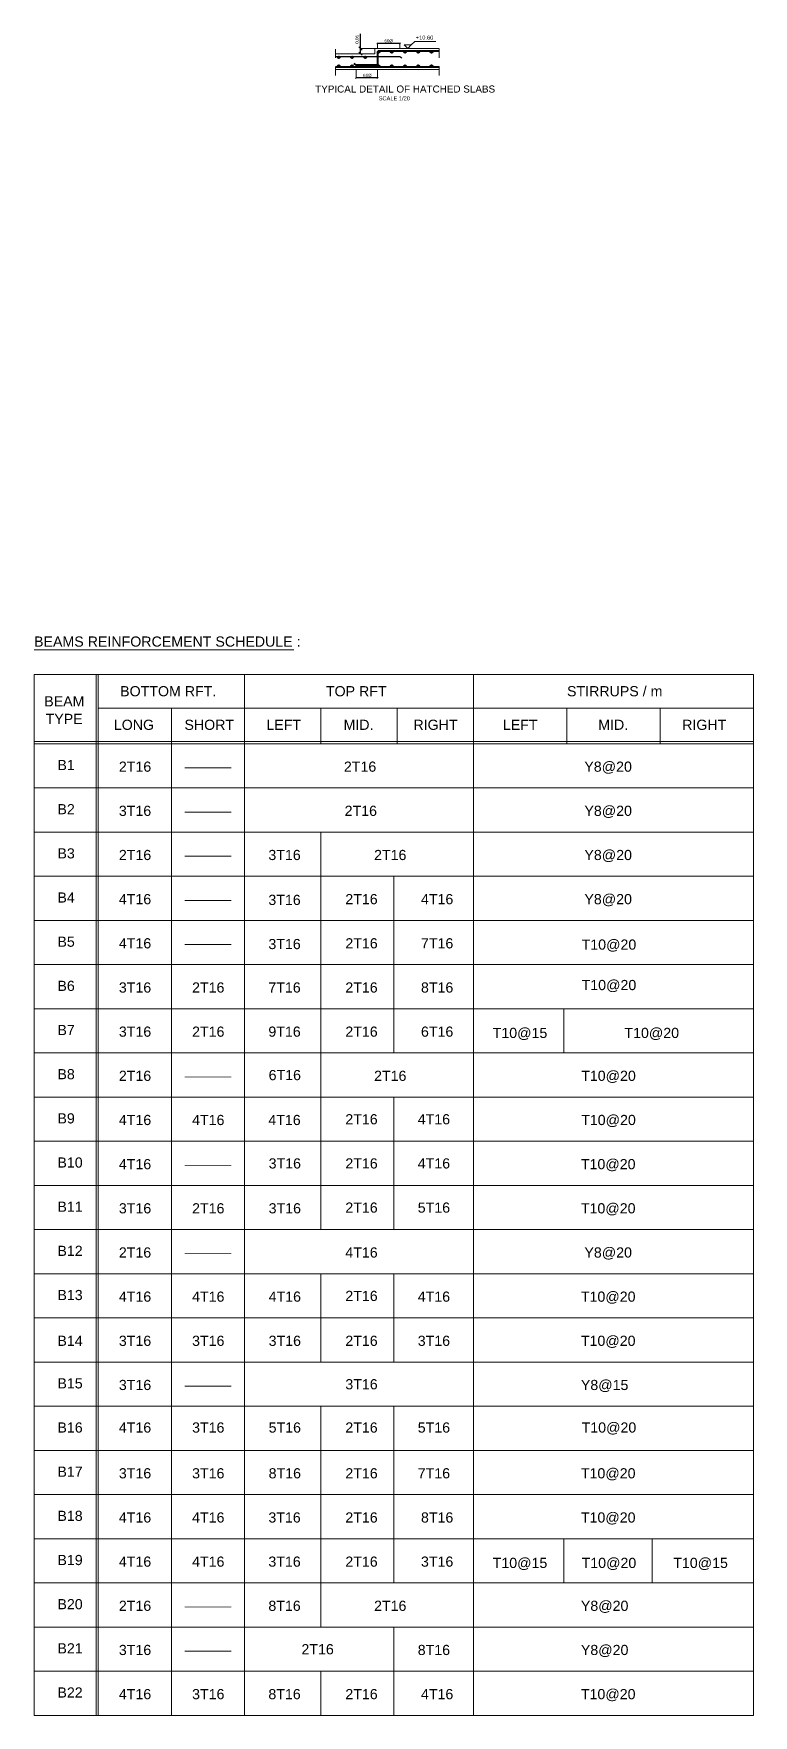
# Model space of a CAD drawing. Header units: inches. Extents: x -11.3 to 41.3, y -1.9 to 32.
# Drawn here: x 33.14 to 41.28, y 7.57 to 26.6 of the extents above; entities that cross this region are included whole.
import ezdxf

# ---------------------------------------------------------------- set-up
doc = ezdxf.new("R2010")
doc.units = ezdxf.units.IN
doc.header["$MEASUREMENT"] = 0
doc.linetypes.add('3RD FLOOR$0$DASHDOT2', pattern=[0.5, 0.25, -0.125, 0, -0.125])
for name, color, linetype, lineweight in [('3RD FLOOR$0$S-ANNO-DIMS', 4, 'Continuous', 0), ('3RD FLOOR$0$S-ANNO-DIMS @ 20', 4, 'Continuous', 0), ('3RD FLOOR$0$S-CONC-SCHD', 138, 'Continuous', 13), ('3RD FLOOR$0$S-CONC-SECT', 10, 'Continuous', 13), ('3RD FLOOR$0$S-MAIN-REIN', 50, 'Continuous', 40), ('3RD FLOOR$0$S-SLAB-EDGE', 2, 'Continuous', 30)]:
    doc.layers.add(name, color=color, linetype=linetype, lineweight=lineweight)
doc.styles.add('3RD FLOOR$0$DMA-T-S', font='sanss___.ttf', dxfattribs={"height": 0.0023})
doc.styles.add('3RD FLOOR$0$DMA-TXT-DIM', font='sanss___.ttf', dxfattribs={"height": 0.0018})
doc.styles.add('3RD FLOOR$0$Standard', font='arial.ttf')
doc.dimstyles.new('3RD FLOOR$0$DMA-DIM', dxfattribs={"dimtxt": 0.0018, "dimasz": 0.0018, "dimexe": 0, "dimexo": 0, "dimgap": 0.001, "dimtad": 1, "dimdec": 3, "dimlfac": -1, "dimrnd": 0.001, "dimzin": 1, "dimdsep": 46, "dimtxsty": '3RD FLOOR$0$DMA-TXT-DIM', "dimblk": '3RD FLOOR$0$_Oblique', "dimcen": 0.003, "dimclrd": 256, "dimclre": 256, "dimclrt": 2, "dimadec": 3, "dimazin": 0, "dimtfac": 1, "dimtdec": 3, "dimtofl": 0, "dimtmove": 0, "dimatfit": 3, "dimfxl": 0.05, "dimtolj": 1, "dimtzin": 0, "dimlwe": -1, "dimarcsym": 0})

msp = doc.modelspace()

# ---------------------------------------------------------------- texts
at = {"layer": '3RD FLOOR$0$S-ANNO-DIMS', "style": '3RD FLOOR$0$DMA-T-S'}
for s, height, p in [('SCALE 1/20', 0.046, (37.0422, 25.849)), ('2T16', 0.115, (34.1006, 18.2484)), ('2T16', 0.115, (36.6483, 18.2484)), ('Y8@20', 0.115, (39.3701, 18.2484)), ('3T16', 0.115, (34.1006, 17.7484)), ('2T16', 0.115, (36.6564, 17.7484)), ('Y8@20', 0.115, (39.3709, 17.7484)), ('2T16', 0.115, (34.1006, 17.2484)), ('3T16', 0.115, (35.7932, 17.2484)), ('2T16', 0.115, (36.9898, 17.2484)), ('Y8@20', 0.115, (39.3709, 17.2484)), ('4T16', 0.115, (34.1006, 16.7484)), ('3T16', 0.115, (35.7932, 16.7401)), ('2T16', 0.115, (36.6643, 16.7484)), ('4T16', 0.115, (37.5205, 16.7484)), ('Y8@20', 0.115, (39.3709, 16.7484)), ('4T16', 0.115, (34.1006, 16.2484)), ('3T16', 0.115, (35.7932, 16.2401)), ('2T16', 0.115, (36.6643, 16.2484)), ('7T16', 0.115, (37.5205, 16.2484)), ('T10@20', 0.115, (39.3393, 16.234)), ('3T16', 0.115, (34.1006, 15.7484)), ('2T16', 0.115, (34.9296, 15.7484)), ('7T16', 0.115, (35.7932, 15.7484)), ('2T16', 0.115, (36.6643, 15.7484)), ('8T16', 0.115, (37.5205, 15.7484)), ('T10@20', 0.115, (39.3393, 15.7763)), ('3T16', 0.115, (34.1006, 15.2484)), ('2T16', 0.115, (34.9296, 15.2484)), ('9T16', 0.115, (35.7932, 15.2484)), ('2T16', 0.115, (36.6643, 15.2484)), ('6T16', 0.115, (37.5205, 15.2484)), ('T10@15', 0.115, (38.3324, 15.234)), ('T10@20', 0.115, (39.8239, 15.234)), ('2T16', 0.115, (34.1006, 14.7484)), ('6T16', 0.115, (35.796, 14.7566)), ('2T16', 0.115, (36.9898, 14.7484)), ('T10@20', 0.115, (39.3343, 14.7484)), ('4T16', 0.115, (34.1006, 14.2484)), ('4T16', 0.115, (34.9296, 14.2484)), ('4T16', 0.115, (35.7928, 14.2484)), ('2T16', 0.115, (36.6643, 14.2566)), ('4T16', 0.115, (37.4841, 14.2566)), ('T10@20', 0.115, (39.3343, 14.2484)), ('4T16', 0.115, (34.1006, 13.7484)), ('3T16', 0.115, (35.796, 13.7566)), ('2T16', 0.115, (36.6643, 13.7566)), ('4T16', 0.115, (37.4841, 13.7566)), ('T10@20', 0.115, (39.3309, 13.7484)), ('3T16', 0.115, (34.1006, 13.2484)), ('2T16', 0.115, (34.9296, 13.2484)), ('3T16', 0.115, (35.796, 13.2484)), ('2T16', 0.115, (36.6643, 13.2566)), ('5T16', 0.115, (37.4841, 13.2566)), ('T10@20', 0.115, (39.3309, 13.2484)), ('2T16', 0.115, (34.1006, 12.7484)), ('4T16', 0.115, (36.6643, 12.7484)), ('Y8@20', 0.115, (39.3709, 12.7484)), ('4T16', 0.115, (34.1006, 12.2484)), ('4T16', 0.115, (34.9296, 12.2484)), ('4T16', 0.115, (35.796, 12.2484)), ('2T16', 0.115, (36.6643, 12.2566)), ('4T16', 0.115, (37.4841, 12.2484)), ('T10@20', 0.115, (39.3309, 12.2484)), ('3T16', 0.115, (34.1006, 11.7484)), ('3T16', 0.115, (34.9296, 11.7484)), ('3T16', 0.115, (35.796, 11.7484)), ('2T16', 0.115, (36.6643, 11.7484)), ('3T16', 0.115, (37.4841, 11.7484)), ('T10@20', 0.115, (39.3309, 11.7484)), ('3T16', 0.115, (34.1006, 11.2484)), ('3T16', 0.115, (36.6643, 11.2566)), ('Y8@15', 0.115, (39.3309, 11.2484)), ('4T16', 0.115, (34.1006, 10.7668)), ('3T16', 0.115, (34.9296, 10.7668)), ('5T16', 0.115, (35.796, 10.7668)), ('2T16', 0.115, (36.6643, 10.7668)), ('5T16', 0.115, (37.4841, 10.7668)), ('T10@20', 0.115, (39.3393, 10.7668)), ('3T16', 0.115, (34.1006, 10.2484)), ('3T16', 0.115, (34.9296, 10.2484)), ('8T16', 0.115, (35.796, 10.2484)), ('2T16', 0.115, (36.6643, 10.2484)), ('7T16', 0.115, (37.4841, 10.2484)), ('T10@20', 0.115, (39.3309, 10.2484)), ('4T16', 0.115, (34.1006, 9.7484)), ('4T16', 0.115, (34.9296, 9.7484)), ('3T16', 0.115, (35.7932, 9.7484)), ('2T16', 0.115, (36.6643, 9.7484)), ('8T16', 0.115, (37.5205, 9.7484)), ('T10@20', 0.115, (39.3309, 9.7484)), ('4T16', 0.115, (34.1006, 9.2484)), ('4T16', 0.115, (34.9296, 9.2484)), ('3T16', 0.115, (35.7932, 9.2484)), ('2T16', 0.115, (36.6643, 9.2484)), ('3T16', 0.115, (37.5205, 9.2484)), ('T10@15', 0.115, (38.3324, 9.234)), ('T10@20', 0.115, (39.3393, 9.234)), ('T10@15', 0.115, (40.3765, 9.234)), ('2T16', 0.115, (34.1006, 8.7484)), ('8T16', 0.115, (35.7932, 8.7484)), ('2T16', 0.115, (36.9898, 8.7484)), ('Y8@20', 0.115, (39.3309, 8.7484)), ('3T16', 0.115, (34.1006, 8.2484)), ('2T16', 0.115, (36.1676, 8.2566)), ('8T16', 0.115, (37.4841, 8.2484)), ('Y8@20', 0.115, (39.3309, 8.2484)), ('4T16', 0.115, (34.1006, 7.7484)), ('3T16', 0.115, (34.9296, 7.7484)), ('8T16', 0.115, (35.7932, 7.7484)), ('2T16', 0.115, (36.6643, 7.7484)), ('4T16', 0.115, (37.5205, 7.7484)), ('T10@20', 0.115, (39.3309, 7.7484))]:
    msp.add_text(s, height=height, dxfattribs=at).set_placement(p)
at = {"layer": '3RD FLOOR$0$S-SLAB-EDGE', "style": '3RD FLOOR$0$DMA-T-S'}
for s, height, p in [('TYPICAL DETAIL OF HATCHED SLABS', 0.08, (36.3232, 25.9373)), ('BEAMS REINFORCEMENT SCHEDULE : ', 0.115, (33.1406, 19.6645)), ('BEAM ', 0.115, (33.2557, 18.9885)), ('BOTTOM RFT.', 0.115, (34.115, 19.1026)), ('TOP RFT', 0.115, (36.4445, 19.1026)), ('STIRRUPS / m', 0.115, (39.1741, 19.1026)), ('TYPE', 0.115, (33.2714, 18.7892)), ('LONG', 0.115, (34.0437, 18.7223)), ('SHORT', 0.115, (34.8428, 18.7223)), ('LEFT', 0.115, (35.7705, 18.7223)), ('MID.', 0.115, (36.644, 18.7223)), ('RIGHT', 0.115, (37.4352, 18.7223)), ('LEFT', 0.115, (38.4471, 18.7223)), ('MID.', 0.115, (39.5273, 18.7223)), ('RIGHT', 0.115, (40.4775, 18.7223)), ('B1', 0.115, (33.405, 18.2668)), ('B2', 0.115, (33.405, 17.7668)), ('B3', 0.115, (33.405, 17.2668)), ('B4', 0.115, (33.405, 16.7668)), ('B5', 0.115, (33.405, 16.2668)), ('B6', 0.115, (33.405, 15.7668)), ('B7', 0.115, (33.405, 15.2668)), ('B8', 0.115, (33.405, 14.7668)), ('B9', 0.115, (33.405, 14.2668)), ('B10', 0.115, (33.405, 13.7668)), ('B11', 0.115, (33.405, 13.2668)), ('B12', 0.115, (33.405, 12.7668)), ('B13', 0.115, (33.405, 12.2668)), ('B14', 0.115, (33.405, 11.7484)), ('B15', 0.115, (33.405, 11.2668)), ('B16', 0.115, (33.405, 10.7668)), ('B17', 0.115, (33.405, 10.2668)), ('B18', 0.115, (33.405, 9.7668)), ('B19', 0.115, (33.405, 9.2668)), ('B20', 0.115, (33.405, 8.7668)), ('B21', 0.115, (33.405, 8.2668)), ('B22', 0.115, (33.405, 7.7668))]:
    msp.add_text(s, height=height, dxfattribs=at).set_placement(p)

# ---------------------------------------------------------------- blocks, each defined once
blk = doc.blocks.new('*U11')
at = {"layer": '3RD FLOOR$0$S-ANNO-DIMS'}
blk.add_line((0.002, 0.002), (0.004, 0.004), dxfattribs=at)
for points in [[(0.002, 0.002), (-0.002, 0.002), (0, 0), (0.002, 0.002)], [(0.004, 0.004), (0.01596, 0.004)]]:
    blk.add_lwpolyline(points, dxfattribs=at)
at = {"layer": '3RD FLOOR$0$S-ANNO-DIMS', "style": '3RD FLOOR$0$DMA-T-S', "flags": 4}
blk.add_attdef('LEVEL', (0.00453, 0.005), '', height=0.0023, dxfattribs=at)
at = {"layer": '3RD FLOOR$0$S-ANNO-DIMS', "style": '3RD FLOOR$0$DMA-T-S'}
blk.add_attdef('FINISHING', (0.00456, 0.00074), '', height=0.0023, dxfattribs=at)
blk = doc.blocks.new('3RD FLOOR$0$_Oblique')
at = {"color": 0, "linetype": 'ByBlock', "lineweight": -2}
blk.add_line((0.5, 0.5), (-0.5, -0.5), dxfattribs=at)
blk = doc.blocks.new('*D296')
at = {"layer": '3RD FLOOR$0$S-ANNO-DIMS', "lineweight": -2, "transparency": 16777216}
for p, q in [((36.836, 26.437), (36.836, 26.604)), ((36.836, 26.377), (36.836, 26.437))]:
    blk.add_line(p, q, dxfattribs=at)
at = {"layer": '3RD FLOOR$0$S-ANNO-DIMS', "transparency": 16777216}
for p, q in [((37, 26.437), (36.836, 26.437)), ((37, 26.377), (36.836, 26.377))]:
    blk.add_line(p, q, dxfattribs=at)
at = {"layer": 'Defpoints', "color": 0, "transparency": 16777216}
for p in [(36.836, 26.437), (37, 26.437), (37, 26.377)]:
    blk.add_point(p, dxfattribs=at)
at = {"layer": '3RD FLOOR$0$S-ANNO-DIMS', "lineweight": -2, "transparency": 16777216, "xscale": 0.036, "yscale": 0.036, "zscale": 0.036}
for p, rotation in [((36.836, 26.437), 90), ((36.836, 26.377), 270)]:
    blk.add_blockref('3RD FLOOR$0$_Oblique', p, dxfattribs=dict(at, rotation=rotation))
at = {"layer": '3RD FLOOR$0$S-ANNO-DIMS', "transparency": 16777216, "insert": (36.797, 26.539), "char_height": 0.036, "attachment_point": 5, "rotation": 90, "style": '3RD FLOOR$0$DMA-TXT-DIM'}
blk.add_mtext('\\A1;0.06', dxfattribs=at)
blk = doc.blocks.new('3RD FLOOR$0$dot')
at = {"layer": '3RD FLOOR$0$S-MAIN-REIN'}
for radius in [0.05, 0.025]:
    blk.add_circle((0, 0), radius, dxfattribs=at)
blk = doc.blocks.new('*D297')
at = {"layer": '3RD FLOOR$0$S-ANNO-DIMS', "transparency": 16777216}
for p, q in [((37.03, 26.437), (37.03, 26.494)), ((37.28, 26.437), (37.28, 26.494))]:
    blk.add_line(p, q, dxfattribs=at)
at = {"layer": '3RD FLOOR$0$S-ANNO-DIMS', "lineweight": -2, "transparency": 16777216}
blk.add_line((37.28, 26.494), (37.03, 26.494), dxfattribs=at)
at = {"layer": 'Defpoints', "color": 0, "transparency": 16777216}
for p in [(37.03, 26.494), (37.03, 26.437), (37.28, 26.437)]:
    blk.add_point(p, dxfattribs=at)
at = {"layer": '3RD FLOOR$0$S-ANNO-DIMS', "lineweight": -2, "transparency": 16777216, "xscale": 0.015, "yscale": 0.015, "zscale": 0.015, "rotation": 180}
blk.add_blockref('3RD FLOOR$0$_Oblique', (37.03, 26.494), dxfattribs=at)
at = {"layer": '3RD FLOOR$0$S-ANNO-DIMS', "lineweight": -2, "transparency": 16777216, "xscale": 0.015, "yscale": 0.015, "zscale": 0.015}
blk.add_blockref('3RD FLOOR$0$_Oblique', (37.28, 26.494), dxfattribs=at)
at = {"layer": '3RD FLOOR$0$S-ANNO-DIMS', "transparency": 16777216, "insert": (37.155, 26.523), "char_height": 0.036, "attachment_point": 5, "style": '3RD FLOOR$0$Standard'}
blk.add_mtext('\\A1;60%%C', dxfattribs=at)
blk = doc.blocks.new('*D298')
at = {"layer": '3RD FLOOR$0$S-ANNO-DIMS', "transparency": 16777216}
for p, q in [((36.786, 26.197), (36.786, 26.103)), ((37.03, 26.197), (37.03, 26.103))]:
    blk.add_line(p, q, dxfattribs=at)
at = {"layer": '3RD FLOOR$0$S-ANNO-DIMS', "lineweight": -2, "transparency": 16777216}
blk.add_line((37.03, 26.103), (36.786, 26.103), dxfattribs=at)
at = {"layer": 'Defpoints', "color": 0, "transparency": 16777216}
for p in [(36.786, 26.197), (36.786, 26.103), (37.03, 26.197)]:
    blk.add_point(p, dxfattribs=at)
at = {"layer": '3RD FLOOR$0$S-ANNO-DIMS', "lineweight": -2, "transparency": 16777216, "xscale": 0.015, "yscale": 0.015, "zscale": 0.015, "rotation": 180}
blk.add_blockref('3RD FLOOR$0$_Oblique', (36.786, 26.103), dxfattribs=at)
at = {"layer": '3RD FLOOR$0$S-ANNO-DIMS', "lineweight": -2, "transparency": 16777216, "xscale": 0.015, "yscale": 0.015, "zscale": 0.015}
blk.add_blockref('3RD FLOOR$0$_Oblique', (37.03, 26.103), dxfattribs=at)
at = {"layer": '3RD FLOOR$0$S-ANNO-DIMS', "transparency": 16777216, "insert": (36.914, 26.131), "char_height": 0.036, "attachment_point": 5, "style": '3RD FLOOR$0$Standard'}
blk.add_mtext('\\A1;60%%C', dxfattribs=at)

# ---------------------------------------------------------------- dimensions: what is measured, and where the dimension line sits
at = {"layer": '3RD FLOOR$0$S-ANNO-DIMS'}
dim = msp.add_linear_dim(base=(36.8357, 26.4366), p1=(37.0001, 26.3766), p2=(37.0001, 26.4366), angle=90, dimstyle='3RD FLOOR$0$DMA-DIM', override={"dimscale": 0, "dimdec": 2, "dimclrt": 256, "dimtix": 0, "dimtofl": 1, "dimtmove": 0, "dimatfit": 3}, dxfattribs=at)
dim.commit()
dim.dimension.update_dxf_attribs({"geometry": '*D296', "text_midpoint": (36.7972, 26.5386)})
for base, p1, p2, picture, middle in [((37.0301, 26.4944), (37.2801, 26.4366), (37.0301, 26.4366), '*D297', (37.1551, 26.4944)), ((36.7864, 26.1026), (37.0301, 26.1966), (36.7864, 26.1966), '*D298', (36.9144, 26.1026))]:
    dim = msp.add_linear_dim(base=base, p1=p1, p2=p2, text='60%%C', dimstyle='3RD FLOOR$0$DMA-DIM', override={"dimscale": 0, "dimasz": 0.00075, "dimgap": 0.00045, "dimtxsty": '3RD FLOOR$0$Standard', "dimclrt": 256, "dimtix": 0, "dimtofl": 1, "dimtmove": 0, "dimatfit": 3}, dxfattribs=at)
    dim.commit()
    dim.dimension.update_dxf_attribs({"geometry": picture, "text_midpoint": middle, "dimtype": 128})

# ---------------------------------------------------------------- linework, layer by layer
at = {"layer": '3RD FLOOR$0$S-ANNO-DIMS', "const_width": 0.01}
for points in [[(35.3745, 18.2918), (34.8455, 18.2918)], [(35.3745, 17.7918), (34.8455, 17.7918)], [(35.3745, 17.2918), (34.8455, 17.2918)], [(35.3745, 16.7918), (34.8455, 16.7918)], [(35.3745, 16.2918), (34.8455, 16.2918)], [(35.3745, 14.7918), (34.8455, 14.7918)], [(35.3745, 13.7918), (34.8455, 13.7918)], [(35.3745, 12.7918), (34.8455, 12.7918)], [(35.3745, 11.2918), (34.8455, 11.2918)], [(35.3745, 8.7918), (34.8455, 8.7918)], [(35.3745, 8.2918), (34.8455, 8.2918)]]:
    msp.add_lwpolyline(points, dxfattribs=at)
at = {"layer": '3RD FLOOR$0$S-CONC-SCHD'}
for p, q in [((33.1416, 7.5654), (33.1416, 19.3502)), ((33.1416, 19.3502), (41.2835, 19.3502)), ((33.8425, 19.3502), (33.8425, 18.5654)), ((33.8665, 19.3502), (33.8665, 18.5654)), ((35.5245, 19.3502), (35.5245, 18.5654)), ((38.1154, 19.3502), (38.1154, 18.5654)), ((41.2835, 19.3502), (41.2835, 18.5654)), ((41.2835, 19.3502), (41.2835, 18.5654)), ((33.8665, 18.9698), (41.2835, 18.9698)), ((34.6955, 18.9698), (34.6955, 18.5654)), ((36.3881, 18.9698), (36.3881, 18.5654)), ((36.3881, 18.9698), (36.3881, 18.5654)), ((37.2517, 18.9698), (37.2517, 18.5654)), ((37.2517, 18.9698), (37.2517, 18.5654)), ((39.1714, 18.9698), (39.1714, 18.5654)), ((40.2275, 18.9698), (40.2275, 18.5654)), ((33.1416, 18.5894), (41.2835, 18.5894)), ((33.1416, 18.5654), (41.2835, 18.5654)), ((33.8425, 18.5654), (33.8425, 18.0654)), ((33.8665, 18.5654), (33.8665, 18.0654)), ((34.6955, 18.5654), (34.6955, 7.5654)), ((35.5245, 18.5654), (35.5245, 7.5654)), ((38.1154, 18.5654), (38.1154, 7.5654)), ((41.2835, 18.5654), (41.2835, 18.0654)), ((33.1416, 18.0654), (41.2835, 18.0654)), ((33.8425, 18.0654), (33.8425, 17.5654)), ((33.8665, 18.0654), (33.8665, 17.5654)), ((41.2835, 18.0654), (41.2835, 17.5654)), ((33.1416, 17.5654), (41.2835, 17.5654)), ((33.8425, 17.5654), (33.8425, 17.0654)), ((33.8425, 17.5654), (33.8425, 17.0654)), ((33.8665, 17.5654), (33.8665, 17.0654)), ((33.8665, 17.5654), (33.8665, 17.0654)), ((36.3881, 17.5654), (36.3881, 17.0654)), ((36.3881, 17.5654), (36.3881, 17.0654)), ((41.2835, 17.5654), (41.2835, 7.5654)), ((33.1416, 17.0654), (41.2835, 17.0654)), ((33.8425, 17.0654), (33.8425, 13.5654)), ((33.8425, 17.0654), (33.8425, 7.5654)), ((33.8665, 17.0654), (33.8665, 13.5654)), ((33.8665, 17.0654), (33.8665, 7.5654)), ((36.3881, 17.0572), (36.3881, 16.5572)), ((36.3881, 17.0572), (36.3881, 16.5572)), ((37.2126, 17.0654), (37.2126, 16.5654)), ((37.2126, 17.0654), (37.2126, 16.5654)), ((33.1416, 16.5654), (41.2835, 16.5654)), ((37.2126, 16.5654), (37.2126, 16.0654)), ((37.2126, 16.5654), (37.2126, 16.0654)), ((36.3881, 16.5572), (36.3881, 16.0572)), ((36.3881, 16.5572), (36.3881, 16.0572)), ((33.1416, 16.0654), (41.2835, 16.0654)), ((36.3881, 16.0654), (36.3881, 15.5654)), ((36.3881, 16.0654), (36.3881, 15.5654)), ((37.2126, 16.0654), (37.2126, 15.5654)), ((37.2126, 16.0654), (37.2126, 15.5654)), ((33.1416, 15.5654), (41.2835, 15.5654)), ((33.1416, 15.5654), (41.2835, 15.5654)), ((36.3881, 15.5654), (36.3881, 15.0654)), ((36.3881, 15.5654), (36.3881, 15.0654)), ((37.2126, 15.5654), (37.2126, 15.0654)), ((37.2126, 15.5654), (37.2126, 15.0654)), ((39.1374, 15.5654), (39.1374, 15.0654)), ((39.1374, 15.5654), (39.1374, 15.0654)), ((33.1416, 15.0654), (41.2835, 15.0654)), ((33.1416, 15.0654), (41.2835, 15.0654)), ((36.3881, 15.0572), (36.3881, 14.5572)), ((36.3881, 15.0572), (36.3881, 14.5572)), ((33.1416, 14.5654), (41.2835, 14.5654)), ((36.3881, 14.5572), (36.3881, 14.0572)), ((36.3881, 14.5572), (36.3881, 14.0572)), ((37.2126, 14.5654), (37.2126, 14.0654)), ((37.2126, 14.5654), (37.2126, 14.0654)), ((33.1416, 14.0654), (41.2835, 14.0654)), ((36.3881, 14.0572), (36.3881, 13.5572)), ((36.3881, 14.0572), (36.3881, 13.5572)), ((37.2126, 14.0654), (37.2126, 13.5654)), ((37.2126, 14.0654), (37.2126, 13.5654)), ((33.1416, 13.5654), (41.2835, 13.5654)), ((36.3881, 13.5654), (36.3881, 13.0654)), ((36.3881, 13.5654), (36.3881, 13.0654)), ((37.2126, 13.5654), (37.2126, 13.0654)), ((37.2126, 13.5654), (37.2126, 13.0654)), ((33.1416, 13.0654), (41.2835, 13.0654)), ((33.1416, 12.5654), (41.2835, 12.5654)), ((33.1416, 12.5654), (41.2835, 12.5654)), ((36.3881, 12.5654), (36.3881, 12.0654)), ((36.3881, 12.5654), (36.3881, 12.0654)), ((37.2126, 12.5654), (37.2126, 12.0654)), ((37.2126, 12.5654), (37.2126, 12.0654)), ((33.1416, 12.0654), (41.2835, 12.0654)), ((36.3881, 12.0654), (36.3881, 11.5654)), ((36.3881, 12.0654), (36.3881, 11.5654)), ((37.2126, 12.0654), (37.2126, 11.5654)), ((37.2126, 12.0654), (37.2126, 11.5654)), ((33.1416, 11.5654), (41.2835, 11.5654)), ((33.1416, 11.0654), (41.2835, 11.0654)), ((36.3881, 11.0654), (36.3881, 10.5654)), ((36.3881, 11.0654), (36.3881, 10.5654)), ((37.2126, 11.0654), (37.2126, 10.5654)), ((37.2126, 11.0654), (37.2126, 10.5654)), ((33.1416, 10.5654), (41.2835, 10.5654)), ((36.3881, 10.5654), (36.3881, 10.0654)), ((36.3881, 10.5654), (36.3881, 10.0654)), ((37.2126, 10.5654), (37.2126, 10.0654)), ((37.2126, 10.5654), (37.2126, 10.0654)), ((33.1416, 10.0654), (41.2835, 10.0654)), ((36.3881, 10.0654), (36.3881, 9.5654)), ((36.3881, 10.0654), (36.3881, 9.5654)), ((37.2126, 10.0654), (37.2126, 9.5654)), ((37.2126, 10.0654), (37.2126, 9.5654)), ((33.1416, 9.5654), (41.2835, 9.5654)), ((36.3881, 9.5654), (36.3881, 9.0654)), ((36.3881, 9.5654), (36.3881, 9.0654)), ((37.2126, 9.5654), (37.2126, 9.0654)), ((37.2126, 9.5654), (37.2126, 9.0654)), ((39.1374, 9.5654), (39.1374, 9.0654)), ((39.1374, 9.5654), (39.1374, 9.0654)), ((40.1364, 9.5654), (40.1364, 9.0654)), ((40.1364, 9.5654), (40.1364, 9.0654)), ((33.1416, 9.0654), (41.2835, 9.0654)), ((36.3881, 9.0654), (36.3881, 8.5654)), ((36.3881, 9.0654), (36.3881, 8.5654)), ((33.1416, 8.5654), (41.2835, 8.5654)), ((37.2126, 8.5654), (37.2126, 8.0654)), ((37.2126, 8.5654), (37.2126, 8.0654)), ((33.1416, 8.0654), (41.2835, 8.0654)), ((36.3881, 8.0654), (36.3881, 7.5654)), ((36.3881, 8.0654), (36.3881, 7.5654)), ((37.2126, 8.0654), (37.2126, 7.5654)), ((37.2126, 8.0654), (37.2126, 7.5654)), ((33.1416, 7.5654), (41.2835, 7.5654))]:
    msp.add_line(p, q, dxfattribs=at)
at = {"layer": '3RD FLOOR$0$S-CONC-SECT', "linetype": '3RD FLOOR$0$DASHDOT2', "ltscale": 0.01}
for points in [[(36.5527, 26.1287), (36.5527, 26.4693)], [(37.7268, 26.1308), (37.7268, 26.5293)]]:
    msp.add_lwpolyline(points, dxfattribs=at)
at = {"layer": '3RD FLOOR$0$S-CONC-SECT'}
for points in [[(37.7268, 26.4366), (37.0001, 26.4366), (37.0001, 26.3766), (36.5527, 26.3766)], [(37.7268, 26.1966), (36.5527, 26.1966)]]:
    msp.add_lwpolyline(points, dxfattribs=at)
at = {"layer": '3RD FLOOR$0$S-MAIN-REIN', "linetype": 'Continuous'}
msp.add_lwpolyline([(37.7268, 26.4066), (37.0401, 26.4066, 0.4142136), (37.0301, 26.3966), (37.0301, 26.2566, -0.4142136), (37.0201, 26.2466), (36.7864, 26.2466), (36.7618, 26.2638)], format="xyb", dxfattribs=at)
msp.add_lwpolyline([(37.7268, 26.2266), (36.5527, 26.2266)], dxfattribs=at)
at = {"layer": '3RD FLOOR$0$S-SLAB-EDGE', "linetype": 'Continuous'}
msp.add_lwpolyline([(36.5527, 26.3466), (37.2801, 26.3466), (37.3041, 26.3287)], dxfattribs=at)
at = {"layer": '3RD FLOOR$0$S-SLAB-EDGE', "const_width": 0.01}
msp.add_lwpolyline([(33.1406, 19.6274), (36.0835, 19.6274)], dxfattribs=at)

# ---------------------------------------------------------------- block references
at = {"layer": '3RD FLOOR$0$S-ANNO-DIMS @ 20'}
ref = msp.add_blockref('*U11', (37.3713, 26.4366), dxfattribs=dict(at, xscale=19.99999999999999, yscale=19.99999999999999, zscale=19.99999999999999))
ref.add_attrib('LEVEL', '+10.60', (37.462, 26.5367), dxfattribs={"layer": '3RD FLOOR$0$S-ANNO-DIMS', "height": 0.046, "style": '3RD FLOOR$0$DMA-T-S', "flags": 4})
at = {"layer": '3RD FLOOR$0$S-SLAB-EDGE', "extrusion": (0, 0, -1), "xscale": -0.1999999999999886, "yscale": 0.1999999999999886, "zscale": 0.1999999999999885}
for p in [(-36.5901, 26.3366), (-36.7401, 26.3366), (-36.8901, 26.3366), (-37.0401, 26.3966), (-37.1901, 26.3966), (-37.3401, 26.3966), (-37.4901, 26.3966), (-37.6401, 26.3966), (-36.5901, 26.2366), (-36.7401, 26.2366), (-36.8901, 26.2366), (-37.0401, 26.2366), (-37.1901, 26.2366), (-37.3401, 26.2366), (-37.4901, 26.2366), (-37.6401, 26.2366)]:
    msp.add_blockref('3RD FLOOR$0$dot', p, dxfattribs=at)

msp.set_redraw_order([(e.dxf.handle, doc.entitydb.next_handle()) for e in msp.query("TEXT MTEXT ATTDEF DIMENSION ARC_DIMENSION")])  # texts and dimensions are drawn at this point

doc.saveas('drawing.dxf')
